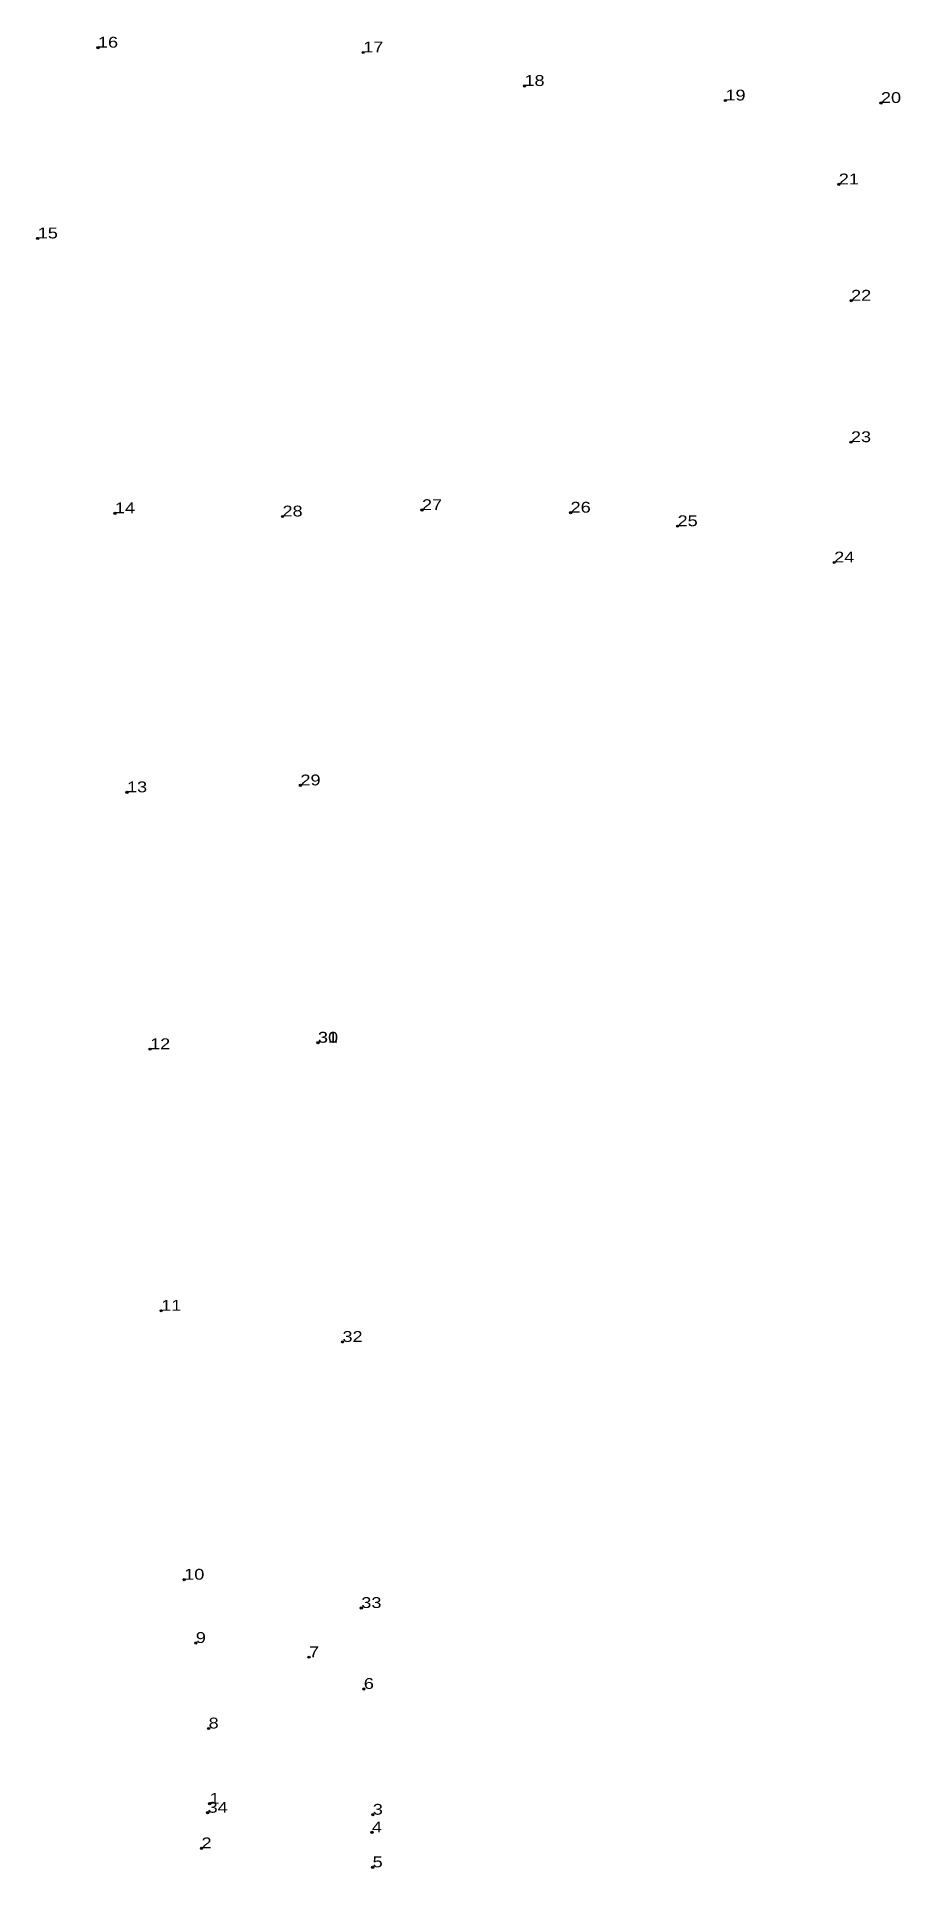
# Model space of a CAD drawing. Header units: metres. Extents: x 532198 to 540709, y 1849067 to 1852902.
# Drawn here: x 536916.5 to 537060.1, y 1852597.4 to 1852901.9 of the extents above; entities that cross this region are included whole.
import ezdxf

# ---------------------------------------------------------------- set-up
doc = ezdxf.new("R2010")
doc.units = ezdxf.units.M
doc.header["$LTSCALE"] = 0.72
doc.header["$PDMODE"] = 32
doc.header["$PDSIZE"] = 0.36
doc.layers.add('12', color=7, linetype='Continuous')
doc.layers.add('7', color=7, linetype='Continuous')

msp = doc.modelspace()

# ---------------------------------------------------------------- texts
at = {"layer": '12', "width": 1.25}
for s, p in [('16', (536926.7, 1852900.1)), ('17', (536970.8, 1852899.3)), ('18', (536997.6, 1852893.73)), ('19', (537031.01, 1852891.31)), ('20', (537056.86, 1852890.9)), ('21', (537049.85, 1852877.36)), ('15', (536916.69, 1852868.38)), ('22', (537051.9, 1852858.03)), ('23', (537051.87, 1852834.51)), ('14', (536929.52, 1852822.68)), ('28', (536957.38, 1852822.16)), ('27', (536980.56, 1852823.22)), ('26', (537005.27, 1852822.79)), ('25', (537023.05, 1852820.54)), ('24', (537049.09, 1852814.51)), ('13', (536931.53, 1852776.3)), ('29', (536960.36, 1852777.45)), ('12', (536935.37, 1852733.59)), ('31', (536963.26, 1852734.68)), ('30', (536963.28, 1852734.67)), ('11', (536937.22, 1852690.11)), ('32', (536967.35, 1852684.93)), ('10', (536941.04, 1852645.4)), ('33', (536970.48, 1852640.7)), ('9', (536942.97, 1852634.88)), ('7', (536961.79, 1852632.52)), ('6', (536970.9, 1852627.24)), ('8', (536945.1, 1852620.67)), ('34', (536944.93, 1852606.66)), ('1', (536945.27, 1852608.16)), ('3', (536972.39, 1852606.33)), ('4', (536972.25, 1852603.39)), ('2', (536943.92, 1852600.74)), ('5', (536972.36, 1852597.59))]:
    msp.add_text(s, height=1.8, dxfattribs=at).set_placement(p)

# ---------------------------------------------------------------- linework, layer by layer
at = {"layer": '7'}
for p in [(536926.7, 1852900.1), (536970.8, 1852899.3), (536997.6, 1852893.73), (537031.01, 1852891.31), (537056.86, 1852890.9), (537049.85, 1852877.36), (536916.69, 1852868.38), (537051.9, 1852858.03), (537051.87, 1852834.51), (536929.52, 1852822.68), (536957.38, 1852822.16), (536980.56, 1852823.22), (537005.27, 1852822.79), (537023.05, 1852820.54), (537049.09, 1852814.51), (536931.53, 1852776.3), (536960.36, 1852777.45), (536935.37, 1852733.59), (536963.26, 1852734.68), (536963.28, 1852734.67), (536937.22, 1852690.11), (536967.35, 1852684.93), (536941.04, 1852645.4), (536970.48, 1852640.7), (536942.97, 1852634.88), (536961.79, 1852632.52), (536970.9, 1852627.24), (536945.1, 1852620.67), (536945.27, 1852608.16), (536944.93, 1852606.66), (536972.39, 1852606.33), (536972.25, 1852603.39), (536943.92, 1852600.74), (536972.36, 1852597.59)]:
    msp.add_point(p, dxfattribs=at)

msp.set_redraw_order([(e.dxf.handle, doc.entitydb.next_handle()) for e in msp.query("TEXT MTEXT ATTDEF DIMENSION ARC_DIMENSION")])  # texts and dimensions are drawn at this point

doc.saveas('drawing.dxf')
